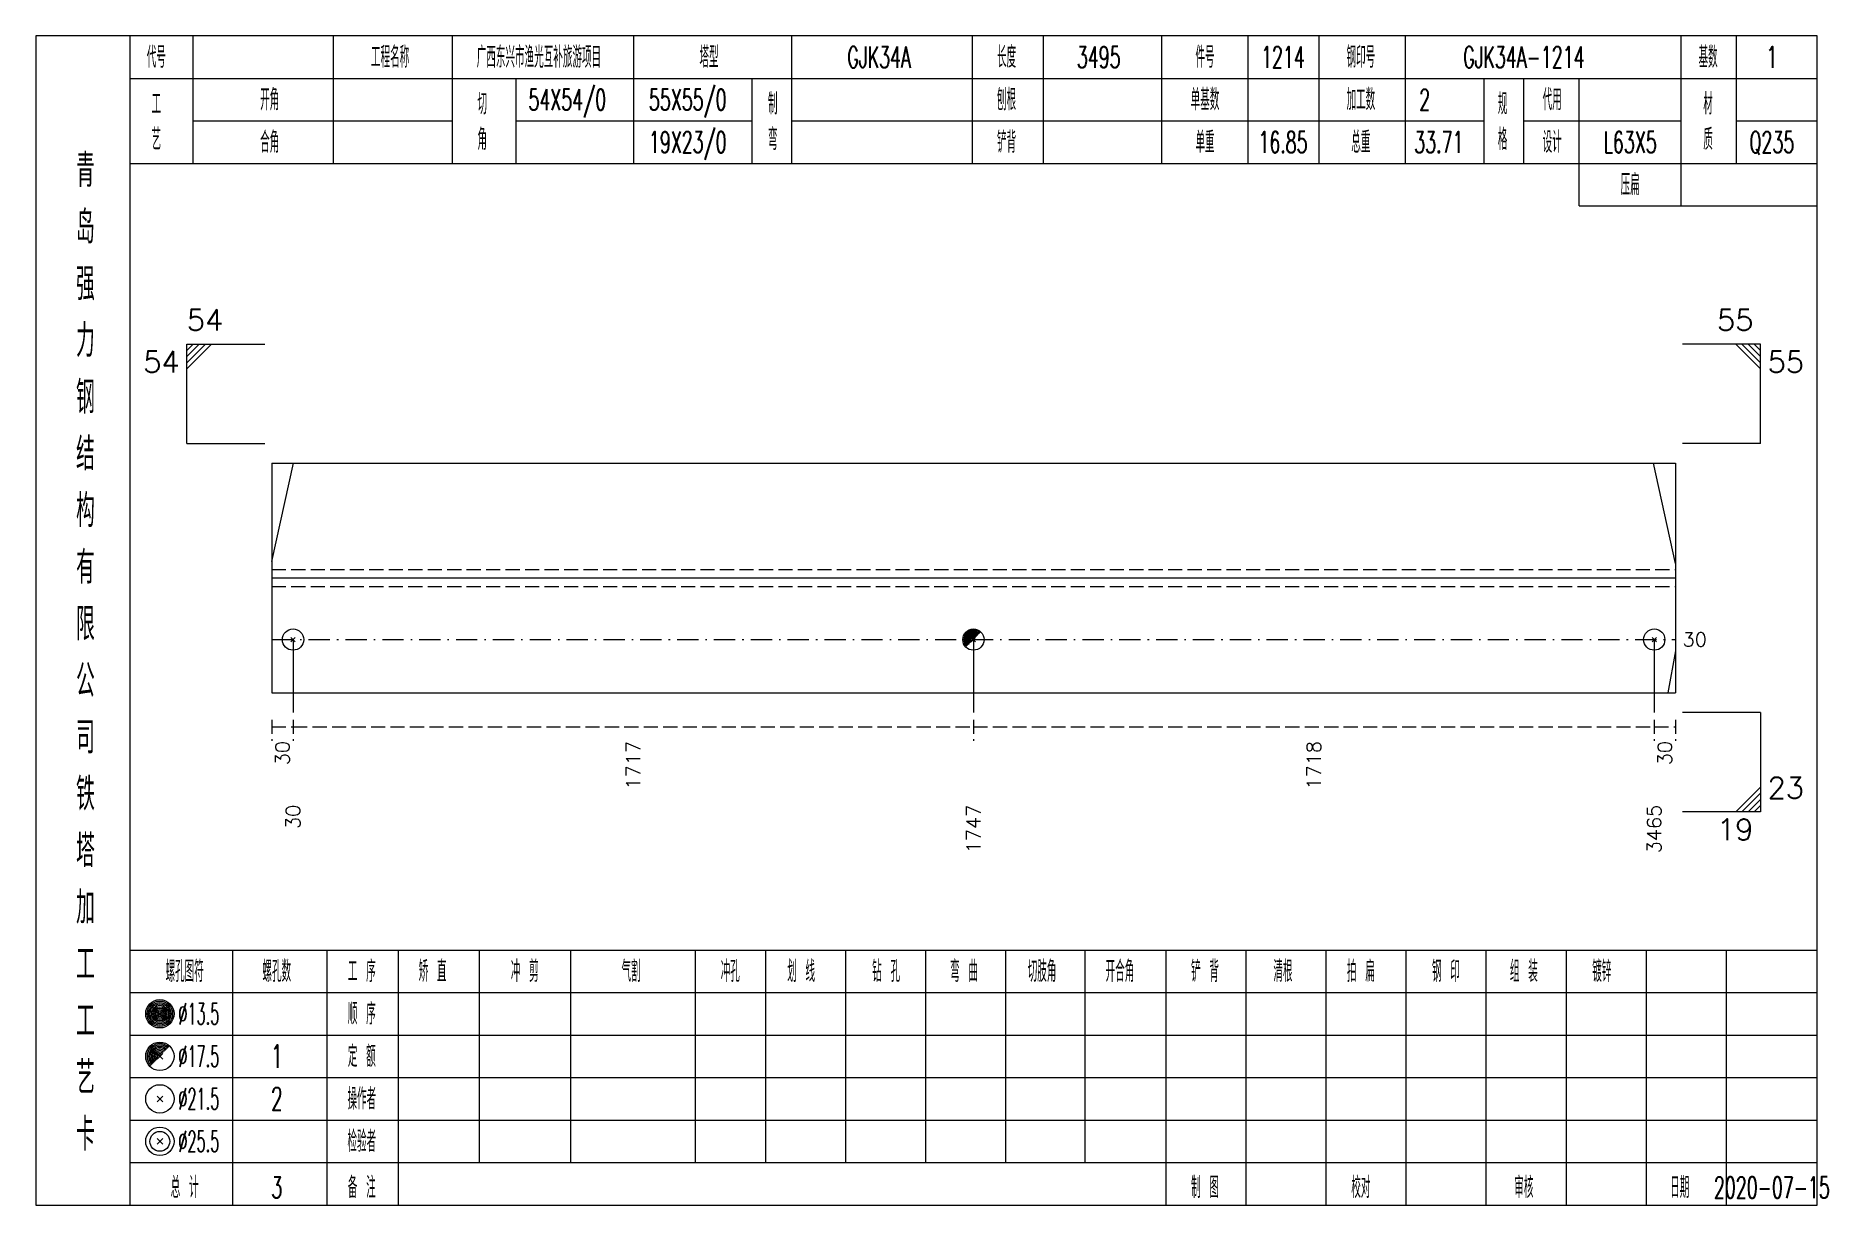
# Model space of a CAD drawing. Extents: x 0 to 2606, y -377 to 6479.
# Drawn here: x 1568.4 to 1821.3, y 1225 to 1390 of the extents above; entities that cross this region are included whole.
import ezdxf
from ezdxf.enums import TextEntityAlignment as Align

# ---------------------------------------------------------------- set-up
doc = ezdxf.new("R2010")
doc.units = 0
doc.header["$MEASUREMENT"] = 0
doc.linetypes.add('一点画线', pattern=[5.2, 3, -1, 0.2, -1])
doc.linetypes.add('虚线', pattern=[2.75, 2, -0.75])
doc.layers.get('0').update_dxf_attribs({"linetype": 'CONTINUOUS', "lineweight": 25})
doc.layers.add('1', color=7, linetype='CONTINUOUS', lineweight=25)
doc.layers.add('4', color=7, linetype='CONTINUOUS', lineweight=25)
doc.styles.get("Standard").update_dxf_attribs({"font": 'simplex.shx', "width": 0.7, "height": 3, "bigfont": 'gbhzfs.shx'})

msp = doc.modelspace()

# ---------------------------------------------------------------- texts
at = {"color": 7, "linetype": 'Continuous', "lineweight": 13}
for s, p in [('54', (1589.7, 1347.5)), ('23', (1812.8, 1281.5))]:
    msp.add_text(s, height=3, dxfattribs=at).set_placement(p, align=Align.BOTTOM_LEFT)
msp.add_text('55', height=3, dxfattribs=at).set_placement((1810.8, 1347.5), align=Align.BOTTOM_RIGHT)
for s, p in [('54', (1588.7, 1345.5)), ('19', (1810.8, 1279.5))]:
    msp.add_text(s, height=3, dxfattribs=at).set_placement(p, align=Align.TOP_RIGHT)
msp.add_text('55', height=3, dxfattribs=at).set_placement((1812.8, 1345.5), align=Align.TOP_LEFT)
msp.add_text('30', height=2, dxfattribs=at).set_placement((1800.8, 1304.81), align=Align.MIDDLE_LEFT)
at = {"color": 8, "linetype": 'Continuous', "lineweight": 9}
for s, p in [('30', (1603.2, 1290.5)), ('1717', (1652.71, 1290.5)), ('1718', (1748.76, 1290.5)), ('30', (1798.3, 1290.5))]:
    msp.add_text(s, height=2, rotation=90, dxfattribs=at).set_placement(p, align=Align.MIDDLE_RIGHT)
at = {"layer": '1', "color": 7, "linetype": 'Continuous', "lineweight": 13}
for s, p in [('30', (1604.7, 1281.5)), ('1747', (1700.72, 1281.5)), ('3465', (1796.8, 1281.5))]:
    msp.add_text(s, height=2, rotation=90, dxfattribs=at).set_placement(p, align=Align.MIDDLE_RIGHT)
at = {"layer": '4', "color": 1, "linetype": 'Continuous', "lineweight": 13}
for s, height, width, p in [('代号', 3, 0.6, (1585.4, 1387)), ('工程名称', 3, 0.6, (1618.4, 1387)), ('广西东兴市渔光互补旅游项目', 3, 0.6, (1639.4, 1387)), ('塔型', 3, 0.6, (1663.4, 1387)), ('长度', 3, 0.6, (1705.4, 1387)), ('件号', 3, 0.6, (1733.4, 1387)), ('钢印号', 3, 0.6, (1755.4, 1387)), ('基数', 3, 0.6, (1804.4, 1387)), ('GJK34A', 3, 0.6, (1687.4, 1387)), ('3495', 3, 0.6, (1718.4, 1387)), ('1214', 3, 0.6, (1744.4, 1387)), ('GJK34A-1214', 3, 0.6, (1778.4, 1387)), ('1', 3, 0.6, (1813.4, 1387)), ('工', 3, 0.6, (1585.4, 1380.4)), ('开角', 3, 0.6, (1601.4, 1381)), ('切', 3, 0.6, (1631.4, 1380.4)), ('54X54/0', 3, 0.6, (1643.4, 1381)), ('55X55/0', 3, 0.6, (1660.4, 1381)), ('制', 3, 0.6, (1672.4, 1380.4)), ('刨根', 3, 0.6, (1705.4, 1381)), ('单基数', 3, 0.6, (1733.4, 1381)), ('加工数', 3, 0.6, (1755.4, 1381)), ('2', 3, 0.6, (1764.4, 1381)), ('规', 3, 0.6, (1775.4, 1380.4)), ('代用', 3, 0.6, (1782.4, 1381)), ('材', 3, 0.6, (1804.4, 1380.4)), ('艺', 3, 0.6, (1585.4, 1375.4)), ('合角', 3, 0.6, (1601.4, 1375)), ('角', 3, 0.6, (1631.4, 1375.4)), ('19X23/0', 3, 0.6, (1660.4, 1375)), ('弯', 3, 0.6, (1672.4, 1375.4)), ('铲背', 3, 0.6, (1705.4, 1375)), ('单重', 3, 0.6, (1733.4, 1375)), ('16.85', 3, 0.6, (1744.4, 1375)), ('总重', 3, 0.6, (1755.4, 1375)), ('33.71', 3, 0.6, (1766.4, 1375)), ('格', 3, 0.6, (1775.4, 1375.4)), ('设计', 3, 0.6, (1782.4, 1375)), ('L63X5', 3, 0.6, (1793.4, 1375)), ('质', 3, 0.6, (1804.4, 1375.4)), ('Q235', 3, 0.6, (1813.4, 1375)), ('青', 4.6, 0.8, (1575.4, 1371)), ('压扁', 3, 0.6, (1793.4, 1369)), ('岛', 4.6, 0.8, (1575.4, 1363)), ('强', 4.6, 0.8, (1575.4, 1355)), ('力', 4.6, 0.8, (1575.4, 1347)), ('钢', 4.6, 0.8, (1575.4, 1339)), ('结', 4.6, 0.8, (1575.4, 1331)), ('构', 4.6, 0.8, (1575.4, 1323)), ('有', 4.6, 0.8, (1575.4, 1315)), ('限', 4.6, 0.8, (1575.4, 1307)), ('公', 4.6, 0.8, (1575.4, 1299)), ('司', 4.6, 0.8, (1575.4, 1291)), ('铁', 4.6, 0.8, (1575.4, 1283)), ('塔', 4.6, 0.8, (1575.4, 1275)), ('加', 4.6, 0.8, (1575.4, 1267)), ('工', 4.6, 0.8, (1575.4, 1259)), ('螺孔图符', 3, 0.6, (1589.4, 1258)), ('螺孔数', 3, 0.6, (1602.4, 1258)), ('工 序', 3, 0.6, (1614.4, 1258)), ('矫 直', 3, 0.6, (1624.4, 1258)), ('冲 剪', 3, 0.6, (1637.4, 1258)), ('气割', 3, 0.6, (1652.4, 1258)), ('冲孔', 3, 0.6, (1666.4, 1258)), ('划 线', 3, 0.6, (1676.4, 1258)), ('钻 孔', 3, 0.6, (1688.4, 1258)), ('弯 曲', 3, 0.6, (1699.4, 1258)), ('切肢角', 3, 0.6, (1710.4, 1258)), ('开合角', 3, 0.6, (1721.4, 1258)), ('铲 背', 3, 0.6, (1733.4, 1258)), ('清根', 3, 0.6, (1744.4, 1258)), ('拍 扁', 3, 0.6, (1755.4, 1258)), ('钢 印', 3, 0.6, (1767.4, 1258)), ('组 装', 3, 0.6, (1778.4, 1258)), ('镀锌', 3, 0.6, (1789.4, 1258)), ('工', 4.6, 0.8, (1575.4, 1251)), ('%%C13.5', 3, 0.5, (1591.4, 1252)), ('顺 序', 3, 0.6, (1614.4, 1252)), ('%%C17.5', 3, 0.5, (1591.4, 1246)), ('1', 3.2, 0.6, (1602.4, 1246)), ('定 额', 3, 0.6, (1614.4, 1246)), ('艺', 4.6, 0.8, (1575.4, 1243)), ('%%C21.5', 3, 0.5, (1591.4, 1240)), ('2', 3.2, 0.6, (1602.4, 1240)), ('操作者', 3, 0.6, (1614.4, 1240)), ('卡', 4.6, 0.8, (1575.4, 1235)), ('%%C25.5', 3, 0.5, (1591.4, 1234)), ('检验者', 3, 0.6, (1614.4, 1234)), ('备 注', 3, 0.6, (1614.4, 1227.5)), ('校对', 3, 0.6, (1755.4, 1227.5)), ('审核', 3, 0.6, (1778.4, 1227.5)), ('总 计', 3, 0.6, (1589.4, 1227.5)), ('3', 3, 0.6, (1602.4, 1227.5)), ('制 图', 3, 0.6, (1733.4, 1227.5)), ('日期', 3, 0.6, (1800.4, 1227.5)), ('2020-07-15', 3, 0.6, (1813.4, 1227.5))]:
    msp.add_text(s, height=height, dxfattribs=dict(at, width=width)).set_placement(p, align=Align.MIDDLE_CENTER)

# ---------------------------------------------------------------- linework, layer by layer
at = {"color": 7, "linetype": 'Continuous', "lineweight": 13}
for p, q in [((1589.7, 1346.5), (1600.7, 1346.5)), ((1589.7, 1332.5), (1589.7, 1346.5)), ((1590.58, 1346.5), (1589.7, 1345.62)), ((1591.45, 1346.5), (1589.7, 1344.75)), ((1592.33, 1346.5), (1589.7, 1343.88)), ((1593.2, 1346.5), (1589.7, 1343)), ((1811.8, 1346.5), (1800.8, 1346.5)), ((1808.3, 1346.5), (1811.8, 1343)), ((1809.17, 1346.5), (1811.8, 1343.88)), ((1810.05, 1346.5), (1811.8, 1344.75)), ((1810.92, 1346.5), (1811.8, 1345.62)), ((1811.8, 1332.5), (1811.8, 1346.5)), ((1589.7, 1332.5), (1600.7, 1332.5)), ((1811.8, 1332.5), (1800.8, 1332.5)), ((1601.7, 1315.81), (1604.76, 1329.69)), ((1799.8, 1315.56), (1796.68, 1329.69)), ((1604.7, 1304.81), (1604.7, 1294.5)), ((1700.72, 1304.81), (1700.72, 1294.5)), ((1796.8, 1304.81), (1796.8, 1294.5)), ((1799.8, 1303.22), (1798.72, 1297.31)), ((1811.8, 1294.5), (1800.8, 1294.5)), ((1811.8, 1294.5), (1811.8, 1280.5)), ((1808.3, 1280.5), (1811.8, 1284)), ((1809.17, 1280.5), (1811.8, 1283.12)), ((1811.8, 1280.5), (1800.8, 1280.5)), ((1810.05, 1280.5), (1811.8, 1282.25)), ((1810.92, 1280.5), (1811.8, 1281.38))]:
    msp.add_line(p, q, dxfattribs=at)
at = {"color": 7, "linetype": 'Continuous', "lineweight": 18}
for p, q in [((1601.7, 1329.69), (1601.7, 1297.31)), ((1601.7, 1329.69), (1799.8, 1329.69)), ((1799.8, 1329.69), (1799.8, 1297.31)), ((1601.7, 1313.5), (1799.8, 1313.5))]:
    msp.add_line(p, q, dxfattribs=at)
at = {"color": 1, "linetype": '虚线', "lineweight": 18}
for p, q in [((1601.7, 1314.69), (1799.8, 1314.69)), ((1601.7, 1312.31), (1799.8, 1312.31))]:
    msp.add_line(p, q, dxfattribs=at)
at = {"color": 3, "linetype": '一点画线', "lineweight": 13}
msp.add_line((1601.7, 1304.81), (1799.8, 1304.81), dxfattribs=at)
at = {"color": 8, "linetype": '虚线', "lineweight": 9}
for p, q in [((1601.7, 1293.5), (1601.7, 1290.5)), ((1604.7, 1293.5), (1604.7, 1290.5)), ((1604.7, 1293.5), (1604.7, 1290.5)), ((1700.72, 1293.5), (1700.72, 1290.5)), ((1700.72, 1293.5), (1700.72, 1290.5)), ((1796.8, 1293.5), (1796.8, 1290.5)), ((1796.8, 1293.5), (1796.8, 1290.5)), ((1799.8, 1293.5), (1799.8, 1290.5)), ((1601.7, 1292.5), (1604.7, 1292.5)), ((1604.7, 1292.5), (1700.72, 1292.5)), ((1700.72, 1292.5), (1796.8, 1292.5)), ((1796.8, 1292.5), (1799.8, 1292.5))]:
    msp.add_line(p, q, dxfattribs=at)
at = {"layer": '1', "color": 7, "linetype": 'Continuous', "lineweight": 13}
for p, q in [((1604.4, 1304.51), (1605, 1305.11)), ((1605, 1304.51), (1604.4, 1305.11)), ((1796.5, 1304.51), (1797.1, 1305.11)), ((1797.1, 1304.51), (1796.5, 1305.11))]:
    msp.add_line(p, q, dxfattribs=at)
at = {"layer": '1', "color": 7, "linetype": 'Continuous', "lineweight": 0}
for p, q in [((1700.42, 1304.51), (1701.02, 1305.11)), ((1700.42, 1305.11), (1701.02, 1304.51))]:
    msp.add_line(p, q, dxfattribs=at)
at = {"layer": '1', "color": 7, "linetype": 'Continuous', "lineweight": 18}
msp.add_line((1601.7, 1297.31), (1799.8, 1297.31), dxfattribs=at)
at = {"layer": '1', "color": 7, "linetype": 'Continuous', "lineweight": 13}
for centre in [(1604.7, 1304.81), (1700.72, 1304.81), (1796.8, 1304.81)]:
    msp.add_circle(centre, 1.5, dxfattribs=at)
for radius in [1.35, 1.2, 1.05, 0.9, 0.75, 0.6, 0.45, 0.3, 0.15]:
    msp.add_arc((1700.72, 1304.81), radius, 45, 225, dxfattribs=at)
at = {"layer": '4', "color": 1, "linetype": 'Continuous', "lineweight": 18}
for p, q in [((1581.7, 1225), (1581.7, 1390)), ((1590.6, 1372), (1590.6, 1390)), ((1610.4, 1372), (1610.4, 1390)), ((1627.2, 1372), (1627.2, 1390)), ((1652.8, 1372), (1652.8, 1390)), ((1675.1, 1372), (1675.1, 1390)), ((1700.6, 1372), (1700.6, 1390)), ((1710.6, 1372), (1710.6, 1390)), ((1727.3, 1372), (1727.3, 1390)), ((1739.5, 1372), (1739.5, 1390)), ((1749.5, 1372), (1749.5, 1390)), ((1761.7, 1372), (1761.7, 1390)), ((1800.6, 1366), (1800.6, 1390)), ((1808.4, 1372), (1808.4, 1390)), ((1581.7, 1384), (1819.8, 1384)), ((1636.2, 1372), (1636.2, 1384)), ((1669.5, 1372), (1669.5, 1384)), ((1772.8, 1372), (1772.8, 1384)), ((1778.4, 1372), (1778.4, 1384)), ((1786.2, 1366), (1786.2, 1384)), ((1590.6, 1378), (1627.2, 1378)), ((1636.2, 1378), (1669.5, 1378)), ((1675.1, 1378), (1772.8, 1378)), ((1778.4, 1378), (1800.6, 1378)), ((1808.4, 1378), (1819.8, 1378)), ((1581.7, 1372), (1819.8, 1372)), ((1786.2, 1366), (1819.8, 1366)), ((1581.7, 1261), (1819.8, 1261)), ((1596.2, 1225), (1596.2, 1261)), ((1609.5, 1225), (1609.5, 1261)), ((1619.6, 1225), (1619.6, 1261)), ((1631, 1231), (1631, 1261)), ((1643.9, 1231), (1643.9, 1261)), ((1661.5, 1231), (1661.5, 1261)), ((1671.4, 1231), (1671.4, 1261)), ((1682.7, 1231), (1682.7, 1261)), ((1694, 1231), (1694, 1261)), ((1705.3, 1231), (1705.3, 1261)), ((1716.5, 1231), (1716.5, 1261)), ((1727.9, 1231), (1727.9, 1261)), ((1739.2, 1231), (1739.2, 1261)), ((1750.5, 1231), (1750.5, 1261)), ((1761.8, 1231), (1761.8, 1261)), ((1773.1, 1231), (1773.1, 1261)), ((1784.4, 1231), (1784.4, 1261)), ((1795.7, 1231), (1795.7, 1261)), ((1807, 1231), (1807, 1261)), ((1581.7, 1255), (1819.8, 1255)), ((1581.7, 1249), (1819.8, 1249)), ((1581.7, 1243), (1819.8, 1243)), ((1581.7, 1237), (1819.8, 1237)), ((1581.7, 1231), (1819.8, 1231)), ((1727.9, 1225), (1727.9, 1231)), ((1739.2, 1225), (1739.2, 1231)), ((1750.5, 1225), (1750.5, 1231)), ((1761.8, 1225), (1761.8, 1231)), ((1773.1, 1225), (1773.1, 1231)), ((1784.4, 1225), (1784.4, 1231)), ((1795.7, 1225), (1795.7, 1231)), ((1807, 1225), (1807, 1231))]:
    msp.add_line(p, q, dxfattribs=at)
at = {"layer": '4', "color": 7, "linetype": 'Continuous', "lineweight": 13}
for p, q in [((1585.7, 1251.8), (1586.1, 1252.2)), ((1586.1, 1251.8), (1585.7, 1252.2)), ((1585.5, 1239.6), (1586.3, 1240.4)), ((1586.3, 1239.6), (1585.5, 1240.4)), ((1585.5, 1233.6), (1586.3, 1234.4)), ((1586.3, 1233.6), (1585.5, 1234.4))]:
    msp.add_line(p, q, dxfattribs=at)
at = {"layer": '4', "color": 7, "linetype": 'Continuous', "lineweight": 0}
for p, q in [((1585.5, 1245.6), (1586.3, 1246.4)), ((1585.5, 1246.4), (1586.3, 1245.6))]:
    msp.add_line(p, q, dxfattribs=at)
at = {"layer": '4', "color": 1, "linetype": 'Continuous', "lineweight": 18}
msp.add_lwpolyline([(1568.4, 1390), (1568.4, 1225), (1819.8, 1225), (1819.8, 1390)], close=True, dxfattribs=at)
at = {"layer": '4', "color": 7, "linetype": 'Continuous', "lineweight": 13}
for centre, radius in [((1585.9, 1252), 2), ((1585.9, 1252), 1.8), ((1585.9, 1252), 1.6), ((1585.9, 1252), 1.4), ((1585.9, 1252), 1.2), ((1585.9, 1252), 1), ((1585.9, 1252), 0.8), ((1585.9, 1252), 0.6), ((1585.9, 1252), 0.4), ((1585.9, 1252), 0.2), ((1585.9, 1246), 2), ((1585.9, 1240), 2), ((1585.9, 1234), 2), ((1585.9, 1234), 1.4)]:
    msp.add_circle(centre, radius, dxfattribs=at)
for radius in [1.8, 1.6, 1.4, 1.2, 1, 0.8, 0.6, 0.4, 0.2]:
    msp.add_arc((1585.9, 1246), radius, 45, 225, dxfattribs=at)

msp.set_redraw_order([(e.dxf.handle, doc.entitydb.next_handle()) for e in msp.query("TEXT MTEXT ATTDEF DIMENSION ARC_DIMENSION")])  # texts and dimensions are drawn at this point

doc.saveas('drawing.dxf')
